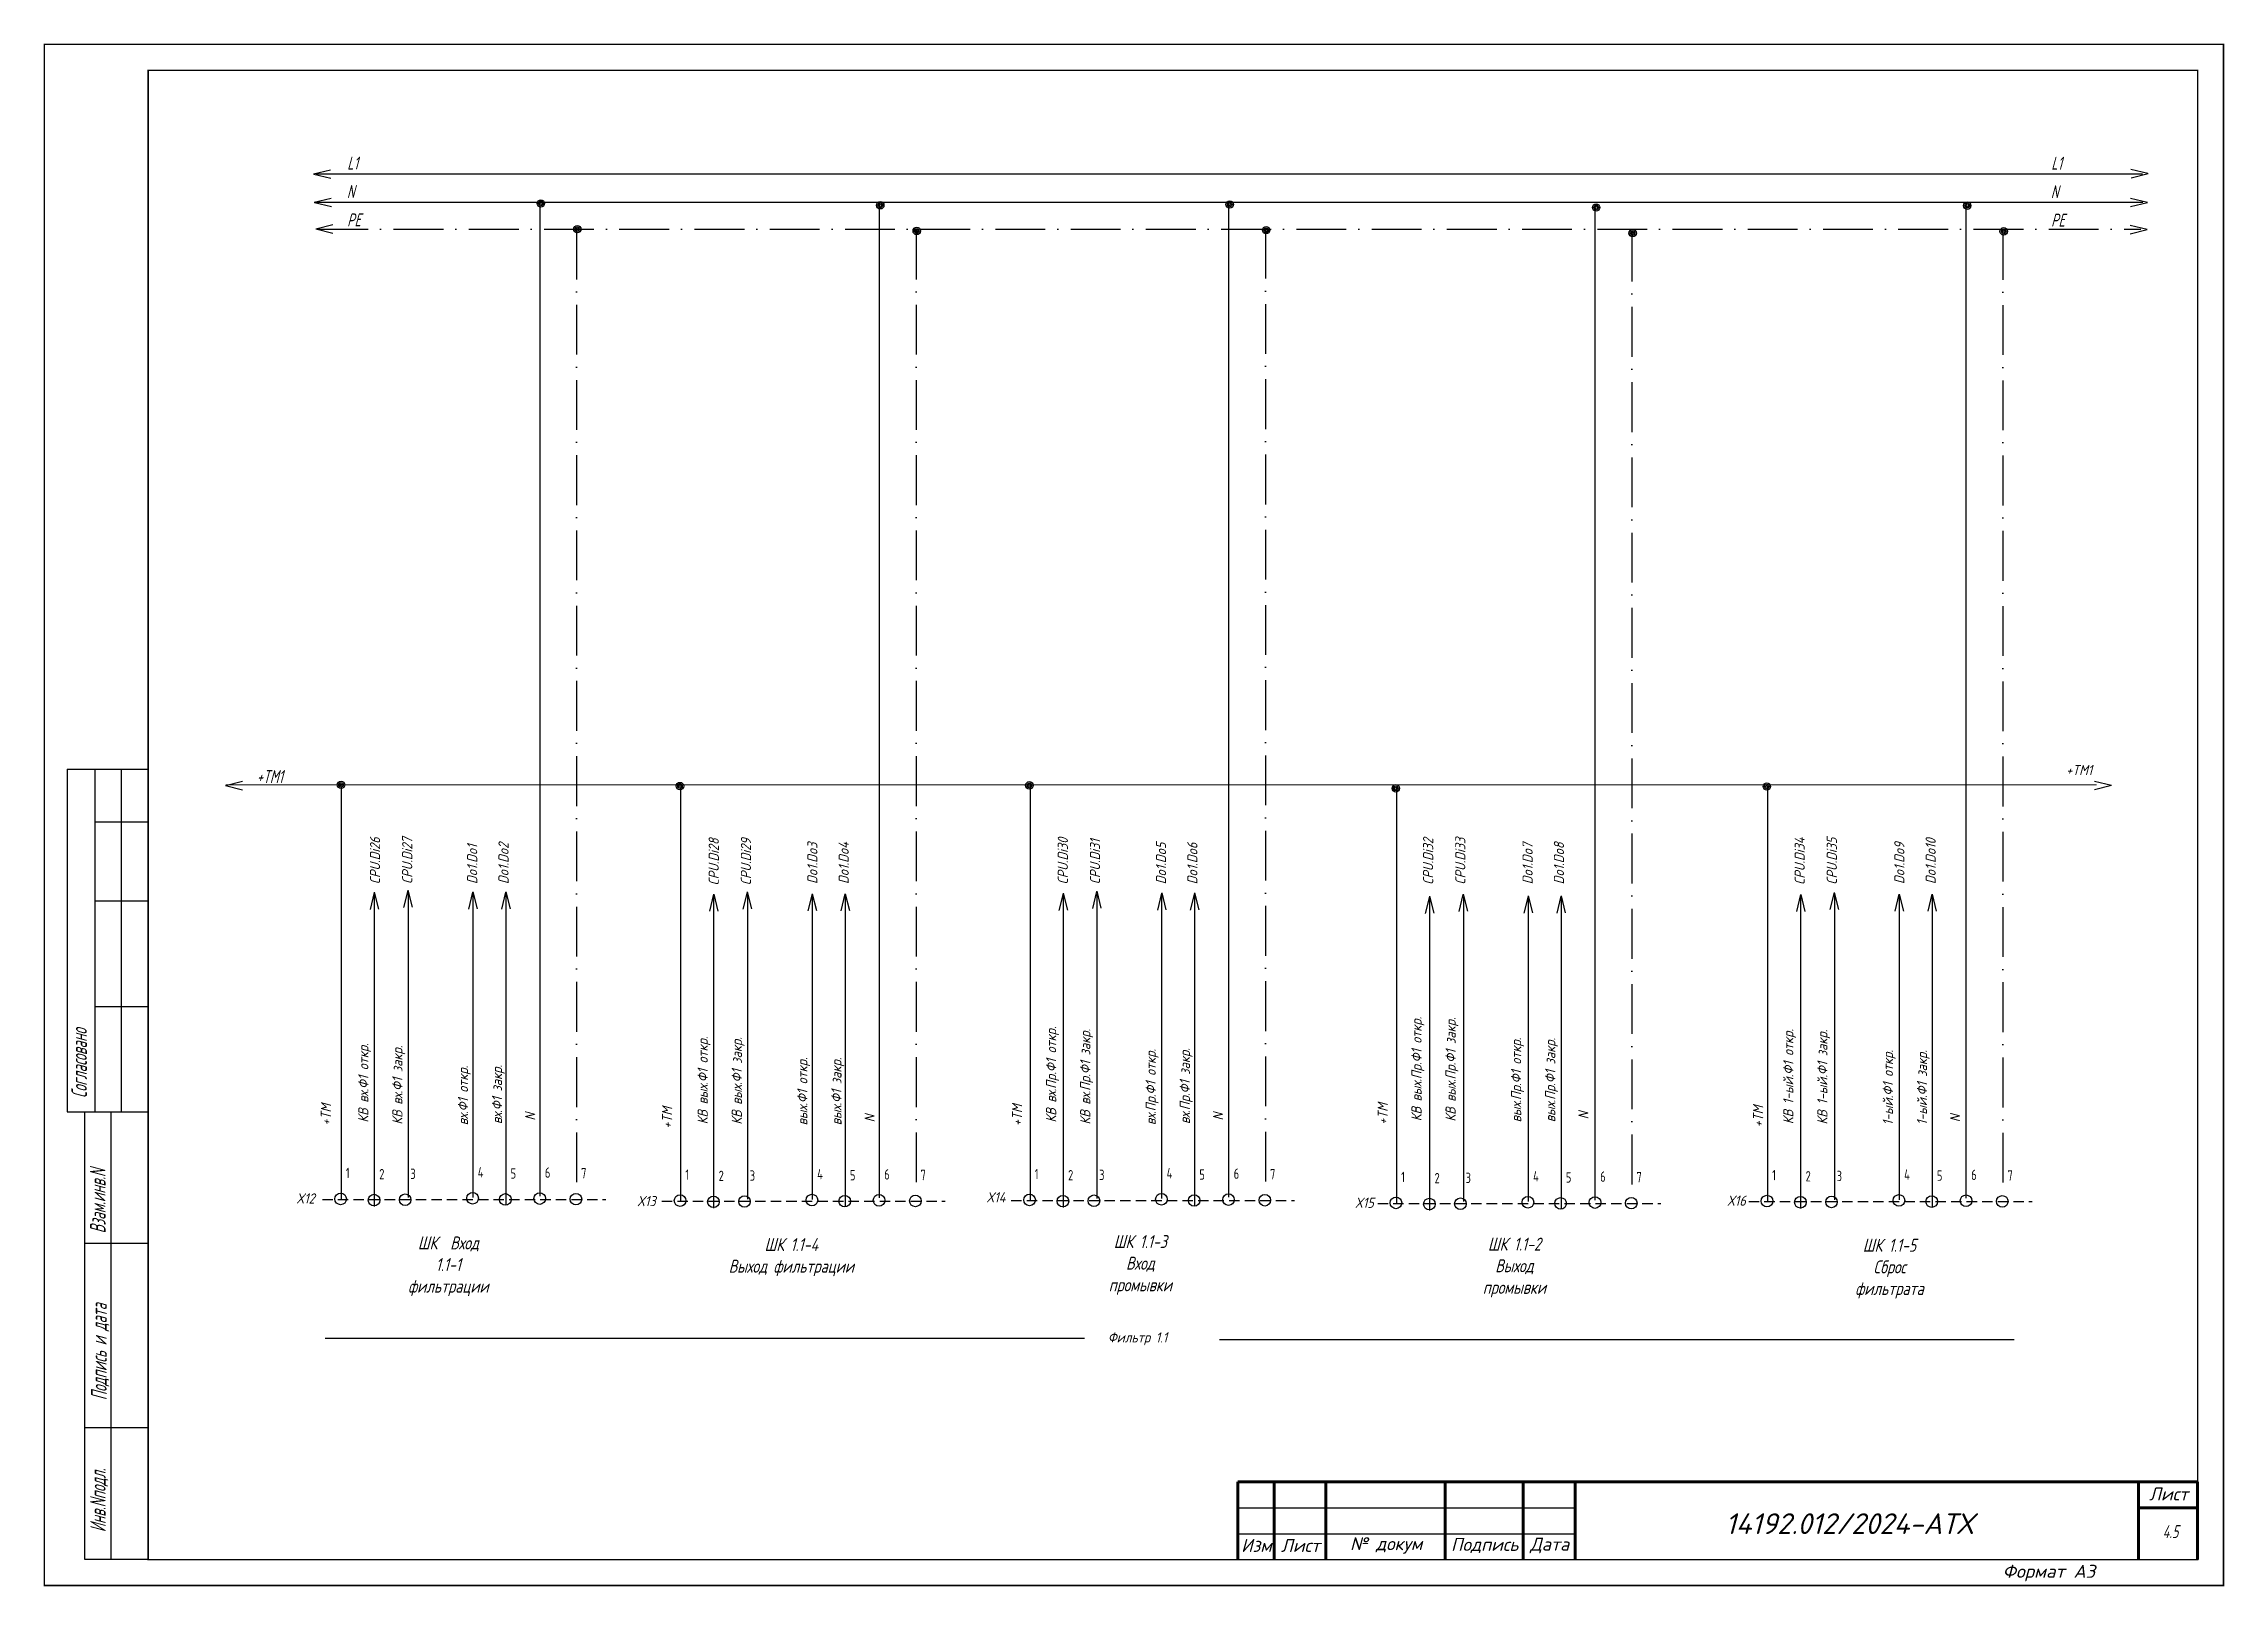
# Model space of a CAD drawing. Header units: millimetres. Extents: x 1510 to 10524, y 7125 to 13164.
# Drawn here: x 4761.3 to 5181.6, y 9991.3 to 10288.6 of the extents above; entities that cross this region are included whole.
import ezdxf
from ezdxf.enums import TextEntityAlignment as Align

# ---------------------------------------------------------------- set-up
doc = ezdxf.new("R2010")
doc.units = ezdxf.units.MM
doc.header["$LTSCALE"] = 4
for name, pattern in [('ACAD_ISO10W100', [18, 12, -3, 0, -3]), ('DASHED', [0.75, 0.5, -0.25]), ('SolidLine', [0])]:
    doc.linetypes.add(name, pattern=pattern)
for name, color, linetype in [('LOC', 8, 'Continuous'), ('RED_2.5mm^2', 1, 'Continuous'), ('SYMS', 7, 'Continuous'), ('Вспомогательная', 1, 'Continuous'), ('Текст', 2, 'Continuous')]:
    doc.layers.add(name, color=color, linetype=linetype)
for name, color, linetype, lineweight in [('RAMKA', 7, 'Continuous', 25), ('SHTAMP', 7, 'SolidLine', 25), ('Основеая', 5, 'Continuous', 60), ('СХЕМА', 7, 'Continuous', 25)]:
    doc.layers.add(name, color=color, linetype=linetype, lineweight=lineweight)
doc.styles.add('COTES', font='cs_gost2304.shx', dxfattribs={"width": 0.75, "oblique": 15})
doc.styles.add('ISOCPEUR', font='isocpeui.ttf')
doc.styles.add('Simplex00.10.00', font='simplex.shx')
doc.styles.add('Simplex25.085.15', font='', dxfattribs={"width": 0.85, "oblique": 15, "height": 2.5})
doc.styles.add('WD', font='romans.shx')
doc.styles.add('ГОСТ', font='isocpeur.ttf', dxfattribs={"oblique": 15})
doc.styles.add('Стиль мой-1', font='', dxfattribs={"width": 0.85, "oblique": 15, "height": 2.5})
doc.styles.get('Simplex25.085.15').set_extended_font_data('GOST type A')
doc.styles.get('Стиль мой-1').set_extended_font_data('GOST type A')

msp = doc.modelspace()

# ---------------------------------------------------------------- texts
at = {"style": 'Simplex25.085.15', "oblique": 15}
for s, height, width, p in [('L1', 2.5, 0.85, (4819.84, 10264.38)), ('L1', 2.5, 0.85, (5148.25, 10264.34)), ('N', 2.5, 0.85, (4819.77, 10258.89)), ('N', 2.5, 0.85, (5148.17, 10258.85)), ('PE', 2.5, 0.85, (4819.82, 10253.42)), ('PE', 2.5, 0.85, (5148.23, 10253.38)), ('+TM1', 2.5, 0.85, (4802.41, 10146.15)), ('+TM1', 1.961, 1.083459, (5151.12, 10147.67)), ('X12', 1.961, 1.083459, (4810, 10065.12)), ('X13', 1.961, 1.083459, (4875.68, 10064.61)), ('X14', 1.961, 1.083459, (4943, 10065.35)), ('X15', 1.961, 1.083459, (5014.04, 10064.29)), ('X16', 1.961, 1.083459, (5085.74, 10064.69)), ('Фильтр 1.1', 1.961, 1.083459, (4966.44, 10038.34))]:
    msp.add_text(s, height=height, dxfattribs=dict(at, width=width)).set_placement(p)
at = {"style": 'Simplex25.085.15', "oblique": 15, "width": 1.083459}
for s, height, p in [('CPU.Di26', 1.961, (4826.18, 10126.63)), ('CPU.Di27', 1.961, (4832.38, 10126.67)), ('Do1.Do1', 1.961, (4844.9, 10126.69)), ('Do1.Do2', 1.961, (4850.94, 10126.68)), ('CPU.Di28', 1.961, (4891.46, 10126.39)), ('CPU.Di29', 1.961, (4897.66, 10126.43)), ('Do1.Do3', 1.961, (4910.46, 10126.7)), ('Do1.Do4', 1.961, (4916.5, 10126.69)), ('CPU.Di30', 1.961, (4958.74, 10126.58)), ('CPU.Di31', 1.961, (4964.94, 10126.62)), ('Do1.Do5', 1.961, (4977.66, 10126.64)), ('Do1.Do6', 1.961, (4983.7, 10126.63)), ('CPU.Di32', 1.961, (5029.14, 10126.52)), ('CPU.Di33', 1.961, (5035.34, 10126.56)), ('Do1.Do7', 1.961, (5048.31, 10126.64)), ('Do1.Do8', 1.961, (5054.35, 10126.63)), ('CPU.Di34', 1.961, (5100.75, 10126.5)), ('CPU.Di35', 1.961, (5106.95, 10126.54)), ('Do1.Do9', 1.961, (5119.95, 10126.69)), ('Do1.Do10', 1.961, (5125.99, 10126.68)), ('КВ вых.Пр.Ф1 откр.', 1.9613, (5026.9, 10080.97)), ('КВ вых.Пр.Ф1 закр.', 1.9613, (5033.47, 10080.9)), ('КВ вх.Ф1 откр.', 1.9613, (4823.92, 10080.71)), ('КВ вых.Ф1 откр.', 1.9613, (4889.33, 10080.38)), ('КВ вых.Ф1 закр.', 1.9613, (4895.9, 10080.32)), ('КВ вх.Пр.Ф1 откр.', 1.9613, (4956.48, 10080.73)), ('КВ вх.Пр.Ф1 закр.', 1.9613, (4963.05, 10080.34)), ('вых.Пр.Ф1 откр.', 1.9613, (5046.1, 10080.77)), ('вых.Пр.Ф1 закр.', 1.9613, (5052.67, 10080.8)), ('КВ 1-ый.Ф1 откр.', 1.9613, (5098.55, 10080.41)), ('КВ 1-ый.Ф1 закр.', 1.9613, (5105.12, 10080.34)), ('КВ вх.Ф1 закр.', 1.9613, (4830.49, 10080.32)), ('вх.Ф1 откр.', 1.9613, (4843.12, 10080.21)), ('вх.Ф1 закр.', 1.9613, (4849.69, 10080.43)), ('вых.Ф1 откр.', 1.9613, (4908.53, 10080.18)), ('вых.Ф1 закр.', 1.9613, (4915.1, 10080.21)), ('вх.Пр.Ф1 откр.', 1.9613, (4975.68, 10080.23)), ('вх.Пр.Ф1 закр.', 1.9613, (4982.25, 10080.45)), ('1-ый.Ф1 откр.', 1.9613, (5117.75, 10080.2)), ('1-ый.Ф1 закр.', 1.9613, (5124.32, 10080.24)), ('+TM', 1.961, (4816.71, 10080.14)), ('+TM', 1.961, (4882.47, 10079.53)), ('+TM', 1.961, (4949.92, 10080.03)), ('+TM', 1.961, (5020.38, 10080.28)), ('N', 1.96, (5059.07, 10081.35)), ('+TM', 1.961, (5092.74, 10079.79)), ('N', 1.96, (4856.08, 10081.1)), ('N', 1.96, (4921.5, 10080.77)), ('N', 1.96, (4988.65, 10081.12)), ('N', 1.96, (5130.71, 10080.79))]:
    msp.add_text(s, height=height, rotation=90, dxfattribs=at).set_placement(p)
at = {"color": 7, "lineweight": 25, "insert": (5169.71, 10003.15), "char_height": 2.5, "attachment_point": 1, "style": 'Стиль мой-1'}
msp.add_mtext_dynamic_manual_height_columns('4.5', width=5.3031, gutter_width=12.5, heights=[0], dxfattribs=at)
at = {"layer": 'SHTAMP', "color": 0, "style": 'ISOCPEUR'}
msp.add_text('14192.012/2024-АТХ', height=4, dxfattribs=at).set_placement((5109.31, 10001.43), align=Align.CENTER)
at = {"layer": 'SYMS', "linetype": 'Continuous', "char_height": 2.5, "attachment_point": 2}
for s, insert, width in [('{\\Fsimplex|c204;\\Q15;\\W0.75;\\C0;ШК  Вход 1.1-1 фильтрации}', (4839.32, 10058.78), 16.2192), ('{\\Fsimplex|c204;\\Q15;\\W0.75;\\C0;ШК 1.1-4\\PВыход фильтрации}', (4905.42, 10058.46), 27.2347), ('{\\Fsimplex|c204;\\Q15;\\W0.75;\\C0;ШК 1.1-3\\PВход промывки}', (4972.69, 10059.04), 16.2192), ('{\\Fsimplex|c204;\\Q15;\\W0.75;\\C0;ШК 1.1-2 Выход промывки}', (5044.78, 10058.55), 16.2192), ('{\\Fsimplex|c204;\\Q15;\\W0.75;\\C0;ШК 1.1-5\\PСброс фильтрата}', (5117.07, 10058.33), 16.2192)]:
    msp.add_mtext(s, dxfattribs=dict(at, insert=insert, width=width))

# ---------------------------------------------------------------- blocks, each defined once
blk = doc.blocks.new('Формат А3')
at = {"color": 0, "linetype": 'Continuous', "const_width": 0.3}
for points in [[(-420, 297), (0, 297), (0, 0), (-420, 0)], [(-400, 5), (-400, 292), (-5, 292), (-5, 5)]]:
    blk.add_lwpolyline(points, close=True, dxfattribs=at)
at = {"color": 0, "linetype": 'Continuous', "style": 'Simplex00.10.00', "oblique": 15}
blk.add_text('Формат А3', height=2.5, dxfattribs=at).set_placement((-33.67, 2.75), align=Align.MIDDLE_CENTER)
blk = doc.blocks.new('A$C73A268AF')
at = {"lineweight": 30}
for p, q in [((4.57, 157.46), (20.05, 157.46)), ((4.57, 157.46), (4.57, 91.46)), ((9.89, 157.46), (9.89, 91.46)), ((14.97, 157.46), (14.97, 91.46)), ((9.89, 147.31), (20.05, 147.31)), ((9.89, 132.08), (20.05, 132.08)), ((9.89, 111.77), (20.05, 111.77)), ((4.57, 91.46), (20.05, 91.46)), ((7.96, 5.15), (7.96, 91.46)), ((13.04, 5.15), (13.04, 91.46)), ((20.15, 66.08), (7.96, 66.08)), ((20.15, 30.54), (7.96, 30.54))]:
    blk.add_line(p, q, dxfattribs=at)
blk.add_lwpolyline([(20.15, 5.15), (7.96, 5.15)], dxfattribs=at)
at = {"layer": 'Вспомогательная', "color": 7}
for p, q in [((230.15, 15.15), (295.15, 15.15)), ((230.15, 10.15), (295.15, 10.15)), ((230.15, 5.15), (295.15, 5.15))]:
    blk.add_line(p, q, dxfattribs=at)
at = {"layer": 'Основеая', "color": 7}
for p, q in [((230.15, 20.15), (230.15, 5.15)), ((415.15, 20.15), (230.15, 20.15)), ((237.15, 20.15), (237.15, 5.15)), ((247.15, 20.15), (247.15, 5.15)), ((270.15, 20.15), (270.15, 5.15)), ((285.15, 20.15), (285.15, 5.15)), ((295.15, 20.15), (295.15, 5.15)), ((403.72, 20.15), (403.72, 5.15)), ((415.15, 20.15), (415.15, 5.15)), ((403.72, 15.15), (415.15, 15.15))]:
    blk.add_line(p, q, dxfattribs=at)
blk.add_blockref('Формат А3', (420.15, 0.15))
at = {"layer": 'RAMKA', "style": 'COTES', "oblique": 15, "width": 0.75}
for s, p in [('Согласовано', (8.35, 94.1)), ('Взам.инв.N', (11.94, 68.02)), ('Подпись и дата', (12.17, 35.86)), ('Инв.Nподл.', (11.97, 10.43))]:
    blk.add_text(s, height=3, rotation=90, dxfattribs=at).set_placement(p)
at = {"layer": 'Текст', "color": 7, "char_height": 2.5, "style": 'ГОСТ'}
for s, insert, width, attachment_point in [('{\\fISOCPEUR|b0|i0|c204|p34;Лист}', (413.32, 17.81), 11.4585, 6), ('{\\fISOCPEUR|b0|i0|c204|p34;Изм}', (233.75, 7.88), 7, 5), ('{\\fISOCPEUR|b0|i0|c204|p34;Лист}', (242.25, 7.88), 10, 5), ('{\\fISOCPEUR|b0|i0|c204|p34;№ докум}', (258.75, 7.88), 23, 5), ('{\\fISOCPEUR|b0|i0|c204|p34;Подпись}', (277.75, 7.88), 15, 5), ('{\\fISOCPEUR|b0|i0|c204|p34;Дата}', (290.25, 7.88), 10, 5)]:
    blk.add_mtext(s, dxfattribs=dict(at, insert=insert, width=width, attachment_point=attachment_point))
blk = doc.blocks.new('WDDOT')
for radius in [0.72, 0.449, 0.223]:
    blk.add_circle((0, 0), radius)
blk = doc.blocks.new('VT0W02')
blk.add_circle((0, 0), 0.0699)
at = {"style": 'WD'}
for tag, p, width in [('INST', (0.062, 0.42), 0.7), ('LOC', (0.062, 0.25), 0.7), ('DESC1', (0.053, -0.385), 0.8)]:
    blk.add_attdef(tag, p, '', height=0.125, dxfattribs=dict(at, width=width))
at = {"style": 'WD', "flags": 1}
for tag, p, height in [('X4TERM01', (-0.07, 0), 0.0125), ('X4TERMDESC01', (-0.055, -0.023), 0.025), ('X2TERMDESC01', (-0.006, 0.029), 0.025), ('STRIPSEQ', (0, 0), 0.00125), ('X2TERM01', (0, 0.07), 0.0125), ('X1TERMDESC01', (0.039, -0.003), 0.025), ('X1TERM01', (0.07, 0), 0.0125), ('LINKTERM', (0, -0.002), 0.00125), ('X8TERM01', (0, -0.07), 0.0125), ('X8TERMDESC01', (0, -0.054), 0.025)]:
    blk.add_attdef(tag, p, '', height=height, dxfattribs=at)
at = {"linetype": 'Continuous', "style": 'WD'}
for tag, p, height, width, flags in [('WIRENO', (0.062, 0.094), 0.125, 0.8, 8), ('TAGSTRIP', (0.053, -0.229), 0.125, 0.9, 8), ('DESC2', (0.053, -0.541), 0.125, 0.8, 8), ('CAT', (0.213, -0.406), 0.109, 0.8, 1), ('DESC3', (0.053, -0.698), 0.125, 0.8, 8)]:
    blk.add_attdef(tag, p, '', height=height, dxfattribs=dict(at, width=width, flags=flags))
at = {"linetype": 'Continuous', "style": 'WD', "width": 0.8, "flags": 1}
blk.add_attdef('MFG', text='', height=0.109, dxfattribs=at).set_placement((0.088, -0.406), align=Align.RIGHT)
at = {"style": 'WD', "width": 0.7, "flags": 1}
blk.add_attdef('ASSYCODE', (0.062, -0.281), '', height=0.01, dxfattribs=at)

# ---------------------------------------------------------------- linework, layer by layer
at = {"linetype": 'DASHED'}
for p, q in [((4815.05, 10065.92), (4869.65, 10065.92)), ((4880.46, 10065.58), (4935.06, 10065.58)), ((4947.81, 10065.72), (5002.41, 10065.72)), ((5018.44, 10065.15), (5073.04, 10065.15)), ((5089.95, 10065.5), (5144.55, 10065.5))]:
    msp.add_line(p, q, dxfattribs=at)
at = {"color": 7, "ltscale": 0.2}
for p, q in [((4961.96, 10039.09), (4815.56, 10039.09)), ((4987.92, 10038.92), (5141.1, 10038.92))]:
    msp.add_line(p, q, dxfattribs=at)
at = {"layer": 'RED_2.5mm^2', "linetype": 'Continuous', "ltscale": 0.2}
for p, q in [((4813.88, 10263.56), (5165.86, 10263.56)), ((4813.48, 10258.07), (5165.9, 10258.07)), ((4856.93, 10257.99), (4856.93, 10066.56)), ((4922.34, 10257.99), (4922.34, 10066.23)), ((4989.69, 10258.13), (4989.69, 10066.36)), ((5060.32, 10257.56), (5060.32, 10065.8)), ((5131.82, 10257.92), (5131.82, 10066.15)), ((4818.69, 10145.38), (4818.69, 10065.97)), ((4884.1, 10145.25), (4884.1, 10065.64)), ((4951.45, 10145.73), (4951.45, 10065.77)), ((5022.08, 10145.33), (5022.08, 10065.21)), ((5093.58, 10145.54), (5093.58, 10065.56)), ((4844.03, 10125.05), (4844.03, 10066.26)), ((4850.38, 10125.08), (4850.38, 10064.85)), ((4825.03, 10124.79), (4825.03, 10064.56)), ((4831.58, 10124.94), (4831.58, 10066.27)), ((4890.45, 10124.45), (4890.45, 10064.22)), ((4896.99, 10124.61), (4896.99, 10065.94)), ((4909.45, 10124.71), (4909.45, 10065.93)), ((4915.8, 10124.74), (4915.8, 10064.51)), ((4957.8, 10124.59), (4957.8, 10064.36)), ((4964.34, 10124.74), (4964.34, 10066.07)), ((4976.8, 10124.85), (4976.8, 10066.06)), ((4983.15, 10124.88), (4983.15, 10064.65)), ((5028.43, 10124.02), (5028.43, 10063.79)), ((5034.97, 10124.18), (5034.97, 10065.51)), ((5047.42, 10124.29), (5047.42, 10065.5)), ((5053.77, 10124.31), (5053.77, 10064.08)), ((5099.93, 10124.38), (5099.93, 10064.14)), ((5106.48, 10124.53), (5106.48, 10065.86)), ((5118.93, 10124.64), (5118.93, 10065.85)), ((5125.28, 10124.67), (5125.28, 10064.43))]:
    msp.add_line(p, q, dxfattribs=at)
at = {"layer": 'RED_2.5mm^2', "linetype": 'ACAD_ISO10W100', "ltscale": 0.2}
for p, q in [((4814.28, 10252.92), (5165.5, 10252.92)), ((4864.05, 10252.82), (4864.05, 10067.56)), ((4929.46, 10252.82), (4929.46, 10067.22)), ((4996.81, 10252.96), (4996.81, 10067.36)), ((5067.44, 10252.4), (5067.44, 10066.79)), ((5138.94, 10252.75), (5138.94, 10067.14))]:
    msp.add_line(p, q, dxfattribs=at)
at = {"layer": 'SYMS', "linetype": 'Continuous', "ltscale": 0.2}
for p, q in [((4813.36, 10263.53), (4816.63, 10264.34)), ((5166.89, 10263.59), (5163.62, 10264.39)), ((4813.4, 10263.5), (4816.67, 10262.7)), ((5166.92, 10263.55), (5163.65, 10262.74)), ((4813.48, 10258.08), (4816.75, 10258.89)), ((4813.52, 10258.04), (4816.79, 10257.24)), ((5166.78, 10258.02), (5163.51, 10258.82)), ((5166.81, 10257.98), (5163.54, 10257.17)), ((4813.77, 10252.97), (4817.04, 10253.78)), ((4813.8, 10252.94), (4817.07, 10252.14)), ((5166.72, 10252.8), (5163.45, 10253.6)), ((5166.76, 10252.76), (5163.49, 10251.95)), ((4796.36, 10145.7), (4799.63, 10146.51)), ((5159.86, 10145.68), (5156.59, 10146.48)), ((4796.4, 10145.66), (4799.66, 10144.87)), ((5159.89, 10145.65), (5156.62, 10144.84)), ((4825.03, 10125.06), (4824.23, 10121.79)), ((4825.06, 10125.1), (4825.87, 10121.83)), ((4831.49, 10125.46), (4830.69, 10122.19)), ((4831.52, 10125.5), (4832.33, 10122.23)), ((4844.01, 10125.13), (4843.22, 10121.86)), ((4844.05, 10125.17), (4844.86, 10121.9)), ((4850.36, 10125.13), (4849.56, 10121.86)), ((4850.39, 10125.17), (4851.21, 10121.9)), ((4896.9, 10125.12), (4896.1, 10121.86)), ((4896.94, 10125.16), (4897.75, 10121.89)), ((4964.25, 10125.26), (4963.45, 10121.99)), ((4964.29, 10125.3), (4965.1, 10122.03)), ((5106.39, 10125.04), (5105.59, 10121.78)), ((5106.42, 10125.08), (5107.23, 10121.81)), ((4890.44, 10124.73), (4889.64, 10121.46)), ((4890.48, 10124.76), (4891.29, 10121.49)), ((4909.43, 10124.8), (4908.63, 10121.53)), ((4909.46, 10124.83), (4910.27, 10121.56)), ((4915.77, 10124.8), (4914.97, 10121.53)), ((4915.81, 10124.83), (4916.62, 10121.56)), ((4957.79, 10124.86), (4956.99, 10121.59)), ((4957.83, 10124.9), (4958.64, 10121.63)), ((4976.78, 10124.93), (4975.98, 10121.66)), ((4976.81, 10124.97), (4977.62, 10121.7)), ((4983.12, 10124.93), (4982.32, 10121.66)), ((4983.16, 10124.97), (4983.97, 10121.7)), ((5028.42, 10124.3), (5027.62, 10121.03)), ((5028.45, 10124.33), (5029.27, 10121.06)), ((5034.88, 10124.69), (5034.08, 10121.43)), ((5034.91, 10124.73), (5035.73, 10121.46)), ((5047.41, 10124.37), (5046.61, 10121.1)), ((5047.44, 10124.4), (5048.25, 10121.13)), ((5053.75, 10124.37), (5052.95, 10121.1)), ((5053.78, 10124.4), (5054.6, 10121.13)), ((5099.93, 10124.65), (5099.13, 10121.38)), ((5099.96, 10124.68), (5100.77, 10121.41)), ((5118.91, 10124.72), (5118.11, 10121.45)), ((5118.95, 10124.75), (5119.76, 10121.48)), ((5125.26, 10124.72), (5124.46, 10121.45)), ((5125.29, 10124.75), (5126.1, 10121.48))]:
    msp.add_line(p, q, dxfattribs=at)
at = {"layer": 'СХЕМА', "color": 1, "linetype": 'Continuous', "lineweight": 20, "ltscale": 30}
msp.add_line((5156.95, 10145.81), (4796.46, 10145.81), dxfattribs=at)

# ---------------------------------------------------------------- block references
at = {"ltscale": 1.2}
msp.add_blockref('A$C73A268AF', (4761.32, 9991.35), dxfattribs=at)
at = {"layer": 'SYMS', "linetype": 'Continuous', "ltscale": 0.2}
for p in [(4857.16, 10257.84), (4922.57, 10257.5), (4989.92, 10257.64), (5060.55, 10257.07), (5132.06, 10257.42), (4864.19, 10252.89), (4929.6, 10252.55), (4996.95, 10252.69), (5067.58, 10252.12), (5139.09, 10252.47), (4818.65, 10145.81), (4883.96, 10145.57), (4951.31, 10145.7), (5093.44, 10145.49), (5021.93, 10145.14)]:
    msp.add_blockref('WDDOT', p, dxfattribs=at)
ref = msp.add_blockref('VT0W02', (4818.57, 10066.01), dxfattribs=dict(at, xscale=16, yscale=16, zscale=16))
ref.add_attrib('LOC', '1', (4819.57, 10070.01), dxfattribs={"layer": 'LOC', "height": 2, "style": 'WD', "width": 0.7})
ref = msp.add_blockref('VT0W02', (4825.01, 10065.78), dxfattribs=dict(at, xscale=16, yscale=16, zscale=16))
ref.add_attrib('LOC', '2', (4826.01, 10069.78), dxfattribs={"layer": 'LOC', "height": 2, "style": 'WD', "width": 0.7})
ref = msp.add_blockref('VT0W02', (4831, 10065.85), dxfattribs=dict(at, xscale=16, yscale=16, zscale=16))
ref.add_attrib('LOC', '3', (4832, 10069.85), dxfattribs={"layer": 'LOC', "height": 2, "style": 'WD', "width": 0.7})
ref = msp.add_blockref('VT0W02', (4844, 10066.14), dxfattribs=dict(at, xscale=16, yscale=16, zscale=16))
ref.add_attrib('LOC', '4', (4845, 10070.14), dxfattribs={"layer": 'LOC', "height": 2, "style": 'WD', "width": 0.7})
ref = msp.add_blockref('VT0W02', (4850.31, 10065.91), dxfattribs=dict(at, xscale=16, yscale=16, zscale=16))
ref.add_attrib('LOC', '5', (4851.31, 10069.91), dxfattribs={"layer": 'LOC', "height": 2, "style": 'WD', "width": 0.7})
ref = msp.add_blockref('VT0W02', (4856.93, 10066.08), dxfattribs=dict(at, xscale=16, yscale=16, zscale=16))
ref.add_attrib('LOC', '6', (4857.93, 10070.08), dxfattribs={"layer": 'LOC', "height": 2, "style": 'WD', "width": 0.7})
ref = msp.add_blockref('VT0W02', (4863.92, 10065.96), dxfattribs=dict(at, xscale=16, yscale=16, zscale=16))
ref.add_attrib('LOC', '7', (4864.92, 10069.96), dxfattribs={"layer": 'LOC', "height": 2, "style": 'WD', "width": 0.7})
ref = msp.add_blockref('VT0W02', (4883.99, 10065.68), dxfattribs=dict(at, xscale=16, yscale=16, zscale=16))
ref.add_attrib('LOC', '1', (4884.99, 10069.68), dxfattribs={"layer": 'LOC', "height": 2, "style": 'WD', "width": 0.7})
ref = msp.add_blockref('VT0W02', (4890.42, 10065.45), dxfattribs=dict(at, xscale=16, yscale=16, zscale=16))
ref.add_attrib('LOC', '2', (4891.42, 10069.45), dxfattribs={"layer": 'LOC', "height": 2, "style": 'WD', "width": 0.7})
ref = msp.add_blockref('VT0W02', (4896.41, 10065.51), dxfattribs=dict(at, xscale=16, yscale=16, zscale=16))
ref.add_attrib('LOC', '3', (4897.41, 10069.51), dxfattribs={"layer": 'LOC', "height": 2, "style": 'WD', "width": 0.7})
ref = msp.add_blockref('VT0W02', (4909.41, 10065.8), dxfattribs=dict(at, xscale=16, yscale=16, zscale=16))
ref.add_attrib('LOC', '4', (4910.41, 10069.8), dxfattribs={"layer": 'LOC', "height": 2, "style": 'WD', "width": 0.7})
ref = msp.add_blockref('VT0W02', (4915.72, 10065.58), dxfattribs=dict(at, xscale=16, yscale=16, zscale=16))
ref.add_attrib('LOC', '5', (4916.72, 10069.58), dxfattribs={"layer": 'LOC', "height": 2, "style": 'WD', "width": 0.7})
ref = msp.add_blockref('VT0W02', (4922.34, 10065.74), dxfattribs=dict(at, xscale=16, yscale=16, zscale=16))
ref.add_attrib('LOC', '6', (4923.34, 10069.74), dxfattribs={"layer": 'LOC', "height": 2, "style": 'WD', "width": 0.7})
ref = msp.add_blockref('VT0W02', (4929.34, 10065.62), dxfattribs=dict(at, xscale=16, yscale=16, zscale=16))
ref.add_attrib('LOC', '7', (4930.34, 10069.62), dxfattribs={"layer": 'LOC', "height": 2, "style": 'WD', "width": 0.7})
ref = msp.add_blockref('VT0W02', (4951.34, 10065.81), dxfattribs=dict(at, xscale=16, yscale=16, zscale=16))
ref.add_attrib('LOC', '1', (4952.34, 10069.81), dxfattribs={"layer": 'LOC', "height": 2, "style": 'WD', "width": 0.7})
ref = msp.add_blockref('VT0W02', (4957.77, 10065.58), dxfattribs=dict(at, xscale=16, yscale=16, zscale=16))
ref.add_attrib('LOC', '2', (4958.77, 10069.58), dxfattribs={"layer": 'LOC', "height": 2, "style": 'WD', "width": 0.7})
ref = msp.add_blockref('VT0W02', (4963.76, 10065.65), dxfattribs=dict(at, xscale=16, yscale=16, zscale=16))
ref.add_attrib('LOC', '3', (4964.76, 10069.65), dxfattribs={"layer": 'LOC', "height": 2, "style": 'WD', "width": 0.7})
ref = msp.add_blockref('VT0W02', (4976.76, 10065.94), dxfattribs=dict(at, xscale=16, yscale=16, zscale=16))
ref.add_attrib('LOC', '4', (4977.76, 10069.94), dxfattribs={"layer": 'LOC', "height": 2, "style": 'WD', "width": 0.7})
ref = msp.add_blockref('VT0W02', (4983.07, 10065.71), dxfattribs=dict(at, xscale=16, yscale=16, zscale=16))
ref.add_attrib('LOC', '5', (4984.07, 10069.71), dxfattribs={"layer": 'LOC', "height": 2, "style": 'WD', "width": 0.7})
ref = msp.add_blockref('VT0W02', (4989.69, 10065.88), dxfattribs=dict(at, xscale=16, yscale=16, zscale=16))
ref.add_attrib('LOC', '6', (4990.69, 10069.88), dxfattribs={"layer": 'LOC', "height": 2, "style": 'WD', "width": 0.7})
ref = msp.add_blockref('VT0W02', (4996.69, 10065.76), dxfattribs=dict(at, xscale=16, yscale=16, zscale=16))
ref.add_attrib('LOC', '7', (4997.69, 10069.76), dxfattribs={"layer": 'LOC', "height": 2, "style": 'WD', "width": 0.7})
ref = msp.add_blockref('VT0W02', (5021.96, 10065.25), dxfattribs=dict(at, xscale=16, yscale=16, zscale=16))
ref.add_attrib('LOC', '1', (5022.96, 10069.25), dxfattribs={"layer": 'LOC', "height": 2, "style": 'WD', "width": 0.7})
ref = msp.add_blockref('VT0W02', (5028.4, 10065.02), dxfattribs=dict(at, xscale=16, yscale=16, zscale=16))
ref.add_attrib('LOC', '2', (5029.4, 10069.02), dxfattribs={"layer": 'LOC', "height": 2, "style": 'WD', "width": 0.7})
ref = msp.add_blockref('VT0W02', (5034.39, 10065.08), dxfattribs=dict(at, xscale=16, yscale=16, zscale=16))
ref.add_attrib('LOC', '3', (5035.39, 10069.08), dxfattribs={"layer": 'LOC', "height": 2, "style": 'WD', "width": 0.7})
ref = msp.add_blockref('VT0W02', (5047.39, 10065.37), dxfattribs=dict(at, xscale=16, yscale=16, zscale=16))
ref.add_attrib('LOC', '4', (5048.39, 10069.37), dxfattribs={"layer": 'LOC', "height": 2, "style": 'WD', "width": 0.7})
ref = msp.add_blockref('VT0W02', (5053.7, 10065.15), dxfattribs=dict(at, xscale=16, yscale=16, zscale=16))
ref.add_attrib('LOC', '5', (5054.7, 10069.15), dxfattribs={"layer": 'LOC', "height": 2, "style": 'WD', "width": 0.7})
ref = msp.add_blockref('VT0W02', (5060.32, 10065.31), dxfattribs=dict(at, xscale=16, yscale=16, zscale=16))
ref.add_attrib('LOC', '6', (5061.32, 10069.31), dxfattribs={"layer": 'LOC', "height": 2, "style": 'WD', "width": 0.7})
ref = msp.add_blockref('VT0W02', (5067.31, 10065.19), dxfattribs=dict(at, xscale=16, yscale=16, zscale=16))
ref.add_attrib('LOC', '7', (5068.31, 10069.19), dxfattribs={"layer": 'LOC', "height": 2, "style": 'WD', "width": 0.7})
ref = msp.add_blockref('VT0W02', (5093.47, 10065.6), dxfattribs=dict(at, xscale=16, yscale=16, zscale=16))
ref.add_attrib('LOC', '1', (5094.47, 10069.6), dxfattribs={"layer": 'LOC', "height": 2, "style": 'WD', "width": 0.7})
ref = msp.add_blockref('VT0W02', (5099.91, 10065.37), dxfattribs=dict(at, xscale=16, yscale=16, zscale=16))
ref.add_attrib('LOC', '2', (5100.91, 10069.37), dxfattribs={"layer": 'LOC', "height": 2, "style": 'WD', "width": 0.7})
ref = msp.add_blockref('VT0W02', (5105.9, 10065.43), dxfattribs=dict(at, xscale=16, yscale=16, zscale=16))
ref.add_attrib('LOC', '3', (5106.9, 10069.43), dxfattribs={"layer": 'LOC', "height": 2, "style": 'WD', "width": 0.7})
ref = msp.add_blockref('VT0W02', (5118.9, 10065.72), dxfattribs=dict(at, xscale=16, yscale=16, zscale=16))
ref.add_attrib('LOC', '4', (5119.9, 10069.72), dxfattribs={"layer": 'LOC', "height": 2, "style": 'WD', "width": 0.7})
ref = msp.add_blockref('VT0W02', (5125.21, 10065.5), dxfattribs=dict(at, xscale=16, yscale=16, zscale=16))
ref.add_attrib('LOC', '5', (5126.21, 10069.5), dxfattribs={"layer": 'LOC', "height": 2, "style": 'WD', "width": 0.7})
ref = msp.add_blockref('VT0W02', (5131.83, 10065.66), dxfattribs=dict(at, xscale=16, yscale=16, zscale=16))
ref.add_attrib('LOC', '6', (5132.83, 10069.66), dxfattribs={"layer": 'LOC', "height": 2, "style": 'WD', "width": 0.7})
ref = msp.add_blockref('VT0W02', (5138.82, 10065.54), dxfattribs=dict(at, xscale=16, yscale=16, zscale=16))
ref.add_attrib('LOC', '7', (5139.82, 10069.54), dxfattribs={"layer": 'LOC', "height": 2, "style": 'WD', "width": 0.7})

msp.set_redraw_order([(e.dxf.handle, doc.entitydb.next_handle()) for e in msp.query("TEXT MTEXT ATTDEF DIMENSION ARC_DIMENSION")])  # texts and dimensions are drawn at this point

doc.saveas('drawing.dxf')
